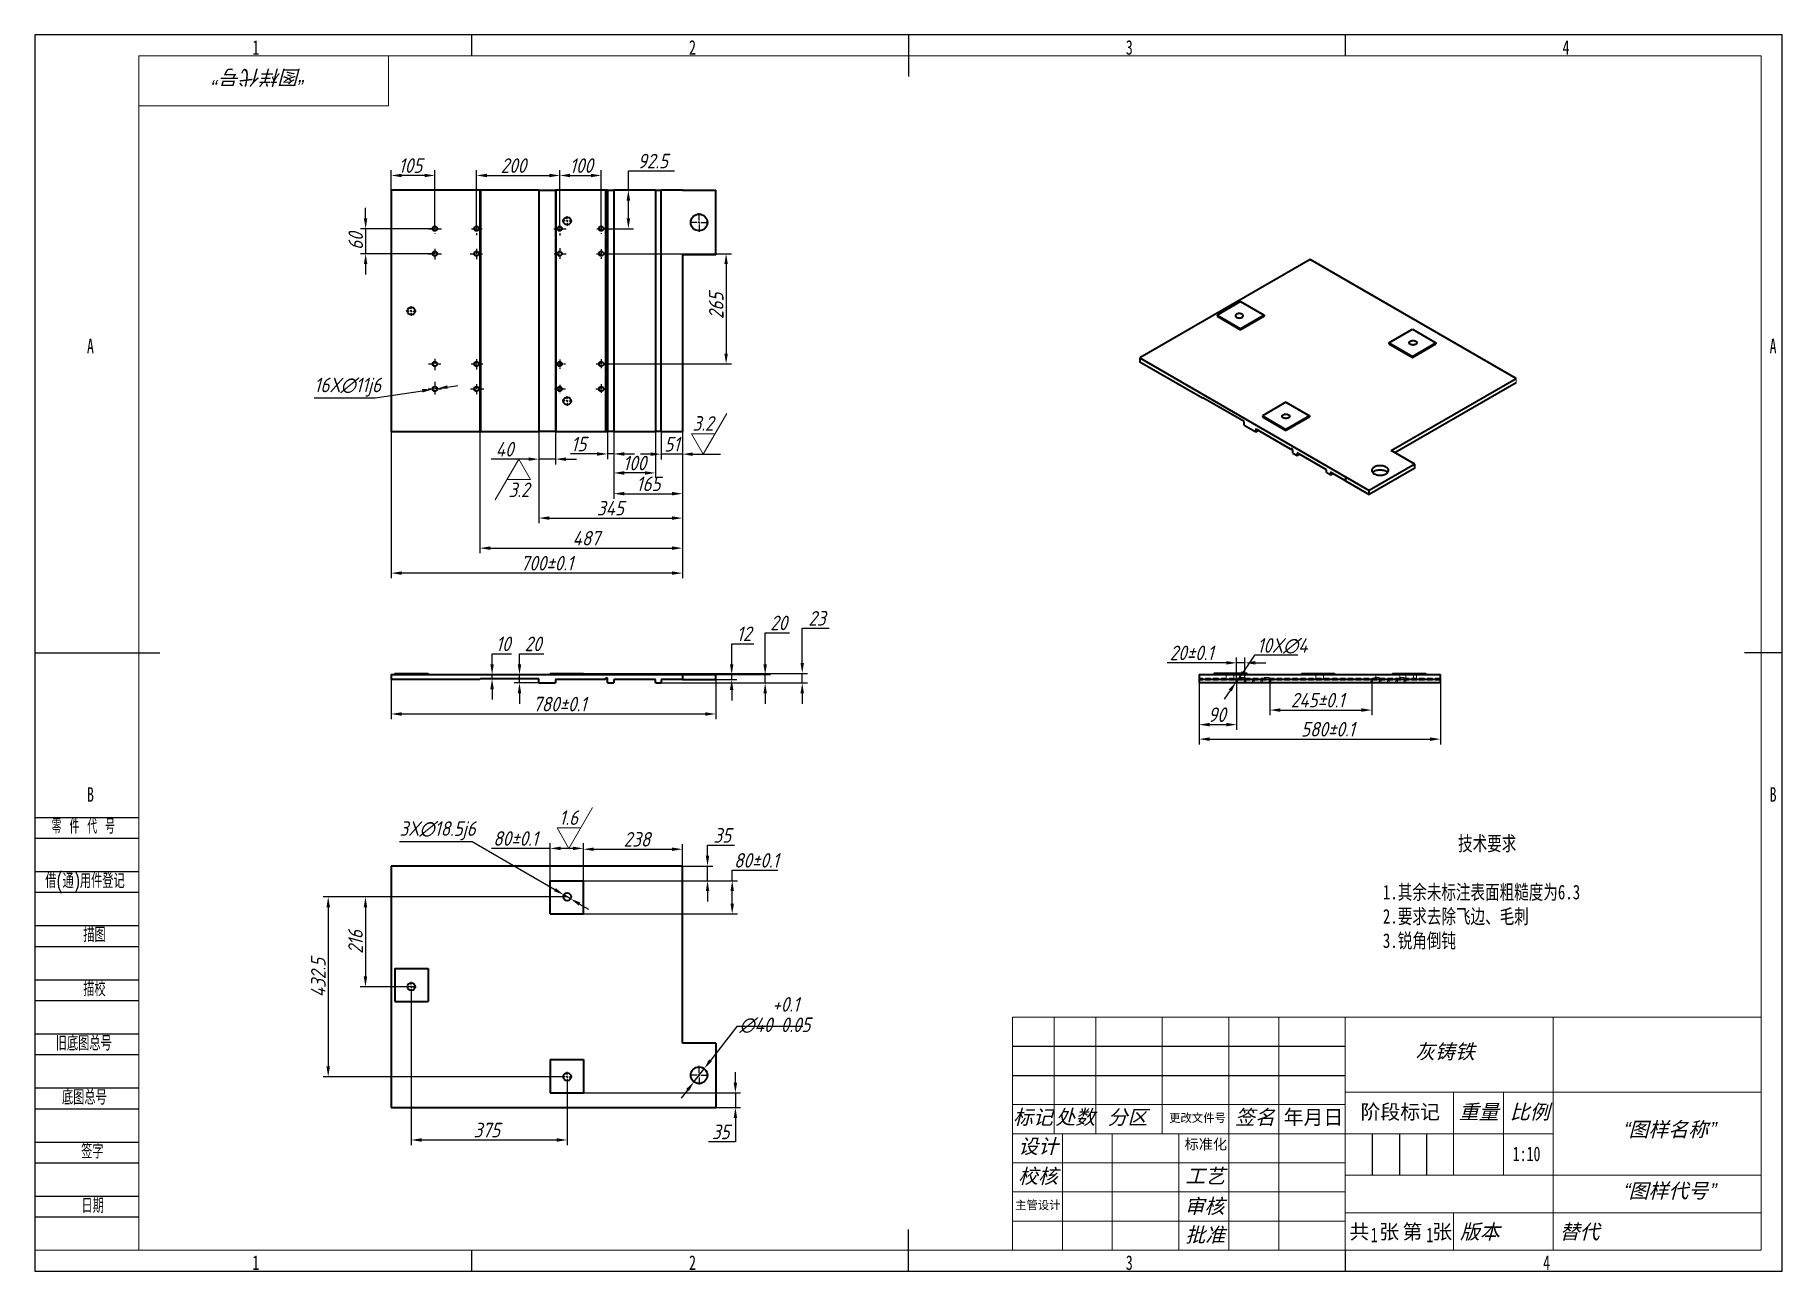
# Model space of a CAD drawing. Header units: millimetres. Extents: x 0 to 420, y 0 to 297.
import ezdxf
from ezdxf.enums import TextEntityAlignment as Align

# ---------------------------------------------------------------- set-up
doc = ezdxf.new("R2010")
doc.units = ezdxf.units.MM
doc.header["$PDSIZE"] = -1
doc.linetypes.add('CENTERX2', pattern=[20.32, 12.7, -2.54, 2.54, -2.54])
doc.linetypes.add('HIDDEN', pattern=[1.905, 1.27, -0.635])
for name, color, linetype in [('10', 7, 'Continuous'), ('5', 7, 'Continuous'), ('9', 7, 'Continuous'), ('SLD-0', 7, 'Continuous')]:
    doc.layers.add(name, color=color, linetype=linetype)
for name, color, linetype, lineweight in [('中心线层', 1, 'CENTERX2', 15), ('文字层', 3, 'Continuous', 15), ('标注层', 4, 'Continuous', 15), ('轮廓实线层', 7, 'Continuous', 40)]:
    doc.layers.add(name, color=color, linetype=linetype, lineweight=lineweight)
doc.styles.add('Annotative', font='ARIAL.TTF')
doc.styles.add('SLDTEXTSTYLE0', font='TXT', dxfattribs={"width": 0.7})
doc.styles.add('SLDTEXTSTYLE1', font='TXT', dxfattribs={"width": 0.7, "bigfont": 'bigfont'})
doc.styles.add('SLDTEXTSTYLE3', font='TXT', dxfattribs={"width": 0.614286, "bigfont": 'bigfont'})
doc.styles.get("Standard").update_dxf_attribs({"font": 'gbeitc.shx', "height": 3.5})
doc.styles.add('中文', font='hyswlongfangsong.ttf', dxfattribs={"height": 3.5})
doc.dimstyles.new('ISO-25', dxfattribs={"dimtxt": 3.5, "dimasz": 2.5, "dimexe": 1.25, "dimexo": 0, "dimtad": 1, "dimtoh": 1, "dimdec": 1, "dimlfac": 10, "dimdsep": 46, "dimtxsty": 'Standard', "dimcen": 2.5, "dimadec": 0, "dimazin": 0, "dimtfac": 1, "dimtdec": 1, "dimtmove": 0, "dimatfit": 3, "dimfxl": 1, "dimarcsym": 0})
doc.dimstyles.new('上下偏差ISO-25', dxfattribs={"dimtxt": 3.5, "dimasz": 2.5, "dimexe": 1.25, "dimexo": 0, "dimtad": 1, "dimtoh": 1, "dimdec": 1, "dimlfac": 10, "dimdsep": 46, "dimtxsty": 'Standard', "dimcen": 2.5, "dimadec": 0, "dimazin": 0, "dimtol": 1, "dimtp": 0.1, "dimtm": 0.05, "dimtfac": 1, "dimtmove": 0, "dimatfit": 3, "dimfxl": 1, "dimarcsym": 0})
doc.dimstyles.new('对称偏差ISO-25', dxfattribs={"dimtxt": 3.5, "dimasz": 2.5, "dimexe": 1.25, "dimexo": 0, "dimtad": 1, "dimtoh": 1, "dimdec": 1, "dimlfac": 10, "dimdsep": 46, "dimtxsty": 'Standard', "dimcen": 2.5, "dimadec": 0, "dimazin": 0, "dimtol": 1, "dimtp": 0.1, "dimtm": 0.1, "dimtfac": 1, "dimtdec": 1, "dimtmove": 0, "dimatfit": 3, "dimfxl": 1, "dimarcsym": 0})

msp = doc.modelspace()

# ---------------------------------------------------------------- texts
at = {"layer": '10', "color": 7, "char_height": 3.5}
for s, insert, attachment_point, style in [('1', (53.118, 295.762), 2, 'SLDTEXTSTYLE0'), ('2', (158.075, 295.762), 2, 'SLDTEXTSTYLE0'), ('3', (263.074, 295.762), 2, 'SLDTEXTSTYLE0'), ('4', (368.063, 295.762), 2, 'SLDTEXTSTYLE0'), ('A', (13.337, 224.012), 2, 'SLDTEXTSTYLE0'), ('A', (417.837, 224.012), 2, 'SLDTEXTSTYLE0'), ('B', (13.343, 116.262), 2, 'SLDTEXTSTYLE0'), ('B', (417.843, 116.262), 2, 'SLDTEXTSTYLE0'), ('零 件 代 号', (4.023, 108.595), 1, 'SLDTEXTSTYLE3'), ('借(通)用件登记', (2.474, 95.499), 1, 'SLDTEXTSTYLE1'), ('描图', (14.33, 82.553), 2, 'SLDTEXTSTYLE1'), ('描校', (14.298, 69.517), 2, 'SLDTEXTSTYLE1'), ('旧底图总号', (5, 56.488), 1, 'SLDTEXTSTYLE1'), ('底图总号', (6.5, 43.486), 1, 'SLDTEXTSTYLE1'), ('签字', (13.804, 30.537), 2, 'SLDTEXTSTYLE1'), ('日期', (13.881, 17.437), 2, 'SLDTEXTSTYLE1'), ('1', (53.118, 3.762), 2, 'SLDTEXTSTYLE0'), ('2', (158.075, 3.762), 2, 'SLDTEXTSTYLE0'), ('3', (263.074, 3.762), 2, 'SLDTEXTSTYLE0'), ('4', (363.399, 3.773), 2, 'SLDTEXTSTYLE0')]:
    msp.add_mtext(s, dxfattribs=dict(at, insert=insert, attachment_point=attachment_point, style=style))
at = {"layer": '10', "char_height": 3.5, "attachment_point": 2}
for s, insert in [('灰铸铁', (338.971, 54.481)), ('“图样名称”', (392.688, 35.791)), ('“图样代号”', (392.69, 21.05))]:
    msp.add_mtext(s, dxfattribs=dict(at, insert=insert))
at = {"layer": '10', "color": 7, "attachment_point": 2}
for s, insert, char_height in [('标记', (239.926, 38.717), 3.5), ('处数', (250.089, 38.717), 3.5), ('分区', (262.667, 38.717), 3.5), ('{\\fSimSun|b0|i0|c134|p2;更改文件号}', (279.477, 37.8), 2), ('签名', (293.294, 38.717), 3.5), ('{\\fSimSun|b0|i0|c134|p2;年月日}', (307.345, 38.717), 3.5), ('{\\fSimSun|b0|i0|c134|p2;阶段标记}', (328.221, 39.994), 3.5), ('重量', (347.07, 39.994), 3.5), ('比例', (359.359, 39.994), 3.5), ('设计', (241.188, 31.734), 3.5), ('{\\fSimSun|b0|i0|c134|p2;标准化}', (281.476, 31.734), 2.5), ('校核', (241.153, 24.556), 3.5), ('工艺', (281.336, 24.599), 3.5), ('{\\fSimSun|b0|i0|c134|p2;主管设计}', (241.093, 16.853), 2), ('审核', (281.163, 17.33), 3.5), ('批准', (281.336, 10.441), 3.5), ('{\\fSimSun|b0|i0|c134|p2;共 张}', (321.978, 11.201), 3.5), ('{\\fSimSun|b0|i0|c134|p2;第 张}', (334.726, 11.201), 3.5), ('版本', (347.358, 11.201), 3.5)]:
    msp.add_mtext(s, dxfattribs=dict(at, insert=insert, char_height=char_height))
at = {"layer": '10', "char_height": 3.5, "style": 'SLDTEXTSTYLE0'}
for s, insert, attachment_point in [('1:10', (358.584, 29.905), 2), ('1', (321.142, 10.43), 1), ('1', (334.479, 10.43), 1)]:
    msp.add_mtext(s, dxfattribs=dict(at, insert=insert, attachment_point=attachment_point))
at = {"layer": 'SLD-0', "insert": (54.424, 285.023), "char_height": 3.5, "attachment_point": 2, "rotation": 180}
msp.add_mtext('“图样代号”', dxfattribs=at)
at = {"layer": 'SLD-0', "insert": (366.561, 11.201), "char_height": 3.5, "attachment_point": 1}
msp.add_mtext('替代', dxfattribs=at)
at = {"layer": '文字层', "insert": (324.037, 104.473), "char_height": 3.5, "attachment_point": 1, "style": '中文'}
msp.add_mtext_dynamic_manual_height_columns('\\pi18.08;技术要求\\P\\pi24.913;\\P\\pi0;1.其余未标注表面粗糙度为6.3\\P\\pt115.5;2.要求去除飞边、毛刺\\P3.锐角倒钝', width=49.82615, gutter_width=17.5, heights=[0], dxfattribs=at)

# ---------------------------------------------------------------- blocks, each defined once
blk = doc.blocks.new('_D')
at = {"layer": 'Defpoints', "color": 0, "lineweight": -3, "transparency": 16777216}
for p in [(85.65, 142.11), (163.65, 142.11), (163.65, 133.85)]:
    blk.add_point(p, dxfattribs=at)
at = {"layer": '标注层', "color": 0, "lineweight": -2, "transparency": 16777216}
for p, q in [((85.65, 142.11), (85.65, 132.6)), ((163.65, 142.11), (163.65, 132.6)), ((88.15, 133.85), (161.15, 133.85))]:
    blk.add_line(p, q, dxfattribs=at)
at = {"layer": '标注层', "color": 0, "lineweight": -3, "transparency": 16777216}
for points in [[(88.15, 134.26), (88.15, 133.43), (85.65, 133.85)], [(161.15, 134.26), (161.15, 133.43), (163.65, 133.85)]]:
    blk.add_solid(points, dxfattribs=at)
at = {"layer": '标注层', "color": 0, "transparency": 16777216, "insert": (126.14, 137.97), "char_height": 3.5, "attachment_point": 2}
blk.add_mtext('780±0.1', dxfattribs=at)
blk = doc.blocks.new('_D_1')
at = {"layer": 'Defpoints', "color": 0, "lineweight": 35, "transparency": 16777216}
for p in [(163.65, 143.31), (167.49, 143.31), (163.65, 142.11)]:
    blk.add_point(p, dxfattribs=at)
at = {"layer": '标注层', "color": 0, "lineweight": -2, "transparency": 16777216}
for p, q in [((167.49, 145.81), (167.49, 150.74)), ((167.49, 150.74), (172.78, 150.74)), ((163.65, 143.31), (168.74, 143.31)), ((167.49, 142.11), (167.49, 143.31)), ((163.65, 142.11), (168.74, 142.11)), ((167.49, 139.61), (167.49, 137.11))]:
    blk.add_line(p, q, dxfattribs=at)
at = {"layer": '标注层', "color": 0, "lineweight": 35, "transparency": 16777216}
for points in [[(167.08, 145.81), (167.91, 145.81), (167.49, 143.31)], [(167.08, 139.61), (167.91, 139.61), (167.49, 142.11)]]:
    blk.add_solid(points, dxfattribs=at)
at = {"layer": '标注层', "color": 0, "transparency": 16777216, "insert": (170.45, 154.87), "char_height": 3.5, "attachment_point": 2}
blk.add_mtext('12', dxfattribs=at)
blk = doc.blocks.new('_D_2')
at = {"layer": 'Defpoints', "color": 0, "lineweight": 35, "transparency": 16777216}
for p in [(163.65, 143.31), (175.54, 143.31), (150.55, 141.31)]:
    blk.add_point(p, dxfattribs=at)
at = {"layer": '标注层', "color": 0, "lineweight": -2, "transparency": 16777216}
for p, q in [((175.54, 145.81), (175.54, 153.34)), ((175.54, 153.34), (181.42, 153.34)), ((163.65, 143.31), (176.79, 143.31)), ((175.54, 141.31), (175.54, 143.31)), ((150.55, 141.31), (176.79, 141.31)), ((175.54, 138.81), (175.54, 136.31))]:
    blk.add_line(p, q, dxfattribs=at)
at = {"layer": '标注层', "color": 0, "lineweight": 35, "transparency": 16777216}
for points in [[(175.13, 145.81), (175.96, 145.81), (175.54, 143.31)], [(175.13, 138.81), (175.96, 138.81), (175.54, 141.31)]]:
    blk.add_solid(points, dxfattribs=at)
at = {"layer": '标注层', "color": 0, "transparency": 16777216, "insert": (178.79, 157.47), "char_height": 3.5, "attachment_point": 2}
blk.add_mtext('20', dxfattribs=at)
blk = doc.blocks.new('_D_3')
at = {"layer": 'Defpoints', "color": 0, "lineweight": 35, "transparency": 16777216}
for p in [(85.65, 143.31), (116.49, 141.31), (121.15, 141.31)]:
    blk.add_point(p, dxfattribs=at)
at = {"layer": '标注层', "color": 0, "lineweight": -2, "transparency": 16777216}
for p, q in [((116.49, 145.81), (116.49, 148.31)), ((116.49, 148.31), (122.36, 148.31)), ((85.65, 143.31), (117.74, 143.31)), ((116.49, 141.31), (116.49, 143.31)), ((121.15, 141.31), (115.24, 141.31)), ((116.49, 138.81), (116.49, 136.31))]:
    blk.add_line(p, q, dxfattribs=at)
at = {"layer": '标注层', "color": 0, "lineweight": 35, "transparency": 16777216}
for points in [[(116.07, 145.81), (116.9, 145.81), (116.49, 143.31)], [(116.07, 138.81), (116.9, 138.81), (116.49, 141.31)]]:
    blk.add_solid(points, dxfattribs=at)
at = {"layer": '标注层', "color": 0, "transparency": 16777216, "insert": (119.74, 152.44), "char_height": 3.5, "attachment_point": 2}
blk.add_mtext('20', dxfattribs=at)
blk = doc.blocks.new('_D_4')
at = {"layer": 'Defpoints', "color": 0, "lineweight": 35, "transparency": 16777216}
for p in [(85.65, 143.31), (109.9, 143.31), (107.15, 142.31)]:
    blk.add_point(p, dxfattribs=at)
at = {"layer": '标注层', "color": 0, "lineweight": -2, "transparency": 16777216}
for p, q in [((109.9, 145.81), (109.9, 148.31)), ((109.9, 148.31), (114.6, 148.31)), ((85.65, 143.31), (111.15, 143.31)), ((109.9, 142.31), (109.9, 143.31)), ((107.15, 142.31), (111.15, 142.31)), ((109.9, 139.81), (109.9, 137.31))]:
    blk.add_line(p, q, dxfattribs=at)
at = {"layer": '标注层', "color": 0, "lineweight": 35, "transparency": 16777216}
for points in [[(109.48, 145.81), (110.31, 145.81), (109.9, 143.31)], [(109.48, 139.81), (110.31, 139.81), (109.9, 142.31)]]:
    blk.add_solid(points, dxfattribs=at)
at = {"layer": '标注层', "color": 0, "transparency": 16777216, "insert": (112.56, 152.44), "char_height": 3.5, "attachment_point": 2}
blk.add_mtext('10', dxfattribs=at)
blk = doc.blocks.new('_D_5')
at = {"layer": 'Defpoints', "color": 0, "lineweight": 35, "transparency": 16777216}
for p in [(131.85, 143.61), (150.55, 141.31), (184.45, 141.31)]:
    blk.add_point(p, dxfattribs=at)
at = {"layer": '标注层', "color": 0, "lineweight": -2, "transparency": 16777216}
for p, q in [((184.45, 146.11), (184.45, 154.46)), ((184.45, 154.46), (190.91, 154.46)), ((131.85, 143.61), (185.7, 143.61)), ((184.45, 141.31), (184.45, 143.61)), ((150.55, 141.31), (185.7, 141.31)), ((184.45, 138.81), (184.45, 136.31))]:
    blk.add_line(p, q, dxfattribs=at)
at = {"layer": '标注层', "color": 0, "lineweight": 35, "transparency": 16777216}
for points in [[(184.03, 146.11), (184.87, 146.11), (184.45, 143.61)], [(184.03, 138.81), (184.87, 138.81), (184.45, 141.31)]]:
    blk.add_solid(points, dxfattribs=at)
at = {"layer": '标注层', "color": 0, "transparency": 16777216, "insert": (187.99, 158.58), "char_height": 3.5, "attachment_point": 2}
blk.add_mtext('23', dxfattribs=at)
blk = doc.blocks.new('_D_7')
at = {"layer": 'Defpoints', "color": 0, "lineweight": 35, "transparency": 16777216}
for p in [(136.15, 263.24), (126.15, 251.25), (136.15, 251.25)]:
    blk.add_point(p, dxfattribs=at)
at = {"layer": '标注层', "color": 0, "lineweight": -2, "transparency": 16777216}
for p, q in [((126.15, 251.25), (126.15, 264.49)), ((128.65, 263.24), (133.65, 263.24)), ((136.15, 251.25), (136.15, 264.49))]:
    blk.add_line(p, q, dxfattribs=at)
at = {"layer": '标注层', "color": 0, "lineweight": 35, "transparency": 16777216}
for points in [[(128.65, 263.65), (128.65, 262.82), (126.15, 263.24)], [(133.65, 263.65), (133.65, 262.82), (136.15, 263.24)]]:
    blk.add_solid(points, dxfattribs=at)
at = {"layer": '标注层', "color": 0, "transparency": 16777216, "insert": (131.34, 267.36), "char_height": 3.5, "attachment_point": 2}
blk.add_mtext('100', dxfattribs=at)
blk = doc.blocks.new('_D_8')
at = {"layer": 'Defpoints', "color": 0, "lineweight": 35, "transparency": 16777216}
for p in [(96.15, 250.45), (79.5, 244.45), (96.15, 244.45)]:
    blk.add_point(p, dxfattribs=at)
at = {"layer": '标注层', "color": 0, "lineweight": -2, "transparency": 16777216}
for p, q in [((79.5, 252.95), (79.5, 255.45)), ((96.15, 250.45), (78.25, 250.45)), ((79.5, 250.45), (79.5, 244.45)), ((96.15, 244.45), (78.25, 244.45)), ((79.5, 241.95), (79.5, 239.45))]:
    blk.add_line(p, q, dxfattribs=at)
at = {"layer": '标注层', "color": 0, "lineweight": 35, "transparency": 16777216}
for points in [[(79.08, 252.95), (79.91, 252.95), (79.5, 250.45)], [(79.08, 241.95), (79.91, 241.95), (79.5, 244.45)]]:
    blk.add_solid(points, dxfattribs=at)
at = {"layer": '标注层', "color": 0, "transparency": 16777216, "insert": (75.37, 247.45), "char_height": 3.5, "attachment_point": 2, "rotation": 90}
blk.add_mtext('60', dxfattribs=at)
blk = doc.blocks.new('_D_9')
at = {"layer": 'Defpoints', "color": 0, "lineweight": 35, "transparency": 16777216}
for p in [(126.15, 263.24), (106.15, 251.25), (126.15, 251.25)]:
    blk.add_point(p, dxfattribs=at)
at = {"layer": '标注层', "color": 0, "lineweight": -2, "transparency": 16777216}
for p, q in [((106.15, 251.25), (106.15, 264.49)), ((108.65, 263.24), (123.65, 263.24)), ((126.15, 251.25), (126.15, 264.49))]:
    blk.add_line(p, q, dxfattribs=at)
at = {"layer": '标注层', "color": 0, "lineweight": 35, "transparency": 16777216}
for points in [[(108.65, 263.65), (108.65, 262.82), (106.15, 263.24)], [(123.65, 263.65), (123.65, 262.82), (126.15, 263.24)]]:
    blk.add_solid(points, dxfattribs=at)
at = {"layer": '标注层', "color": 0, "transparency": 16777216, "insert": (115.03, 267.36), "char_height": 3.5, "attachment_point": 2}
blk.add_mtext('200', dxfattribs=at)
blk = doc.blocks.new('_D_10')
at = {"layer": 'Defpoints', "color": 0, "lineweight": 35, "transparency": 16777216}
for p in [(136.95, 244.45), (136.95, 217.95), (166.16, 217.95)]:
    blk.add_point(p, dxfattribs=at)
at = {"layer": '标注层', "color": 0, "lineweight": -2, "transparency": 16777216}
for p, q in [((136.95, 244.45), (167.41, 244.45)), ((166.16, 241.95), (166.16, 220.45)), ((136.95, 217.95), (167.41, 217.95))]:
    blk.add_line(p, q, dxfattribs=at)
at = {"layer": '标注层', "color": 0, "lineweight": 35, "transparency": 16777216}
for points in [[(165.74, 241.95), (166.57, 241.95), (166.16, 244.45)], [(165.74, 220.45), (166.57, 220.45), (166.16, 217.95)]]:
    blk.add_solid(points, dxfattribs=at)
at = {"layer": '标注层', "color": 0, "transparency": 16777216, "insert": (162.03, 231.91), "char_height": 3.5, "attachment_point": 2, "rotation": 90}
blk.add_mtext('265', dxfattribs=at)
blk = doc.blocks.new('_D_11')
at = {"layer": 'Defpoints', "color": 0, "lineweight": -3, "transparency": 16777216}
for p in [(95.6, 211.87), (96.69, 212.03)]:
    blk.add_point(p, dxfattribs=at)
at = {"layer": '标注层', "color": 0, "lineweight": -2, "transparency": 16777216}
for p, q in [((81.82, 209.79), (93.13, 211.49)), ((96.69, 212.03), (95.6, 211.87)), ((99.16, 212.4), (101.63, 212.77)), ((67.12, 209.79), (81.82, 209.79))]:
    blk.add_line(p, q, dxfattribs=at)
at = {"layer": '标注层', "color": 0, "lineweight": -3, "transparency": 16777216}
for points in [[(93.07, 211.91), (93.19, 211.08), (95.6, 211.87)], [(99.1, 212.81), (99.22, 211.99), (96.69, 212.03)]]:
    blk.add_solid(points, dxfattribs=at)
at = {"layer": '标注层', "color": 0, "transparency": 16777216, "insert": (67.12, 214.65), "char_height": 3.5, "attachment_point": 1}
blk.add_mtext('16X∅11j6', dxfattribs=at)
blk = doc.blocks.new('_D_12')
at = {"layer": 'Defpoints', "color": 0, "lineweight": 35, "transparency": 16777216}
for p in [(146.5, 259.7), (136.95, 250.45), (142.66, 250.45)]:
    blk.add_point(p, dxfattribs=at)
at = {"layer": '标注层', "color": 0, "lineweight": -2, "transparency": 16777216}
for p, q in [((142.66, 259.7), (142.66, 264.32)), ((142.66, 264.32), (153.78, 264.32)), ((146.5, 259.7), (141.41, 259.7)), ((142.66, 252.95), (142.66, 257.2)), ((136.95, 250.45), (143.91, 250.45))]:
    blk.add_line(p, q, dxfattribs=at)
at = {"layer": '标注层', "color": 0, "lineweight": 35, "transparency": 16777216}
for points in [[(142.24, 257.2), (143.08, 257.2), (142.66, 259.7)], [(142.24, 252.95), (143.08, 252.95), (142.66, 250.45)]]:
    blk.add_solid(points, dxfattribs=at)
at = {"layer": '标注层', "color": 0, "transparency": 16777216, "insert": (148.53, 268.45), "char_height": 3.5, "attachment_point": 2}
blk.add_mtext('92.5', dxfattribs=at)
blk = doc.blocks.new('_D_13')
at = {"layer": 'Defpoints', "color": 0, "lineweight": 35, "transparency": 16777216}
for p in [(85.65, 263.24), (85.65, 259.7), (96.15, 251.25)]:
    blk.add_point(p, dxfattribs=at)
at = {"layer": '标注层', "color": 0, "lineweight": -2, "transparency": 16777216}
for p, q in [((85.65, 259.7), (85.65, 264.49)), ((93.65, 263.24), (88.15, 263.24)), ((96.15, 251.25), (96.15, 264.49))]:
    blk.add_line(p, q, dxfattribs=at)
at = {"layer": '标注层', "color": 0, "lineweight": 35, "transparency": 16777216}
for points in [[(88.15, 263.65), (88.15, 262.82), (85.65, 263.24)], [(93.65, 263.65), (93.65, 262.82), (96.15, 263.24)]]:
    blk.add_solid(points, dxfattribs=at)
at = {"layer": '标注层', "color": 0, "transparency": 16777216, "insert": (90.25, 267.36), "char_height": 3.5, "attachment_point": 2}
blk.add_mtext('105', dxfattribs=at)
blk = doc.blocks.new('_D_14')
at = {"layer": 'Defpoints', "color": 0, "lineweight": 35, "transparency": 16777216}
for p in [(85.65, 201.7), (155.65, 201.7), (85.65, 167.7)]:
    blk.add_point(p, dxfattribs=at)
at = {"layer": '标注层', "color": 0, "lineweight": -2, "transparency": 16777216}
for p, q in [((85.65, 201.7), (85.65, 166.45)), ((155.65, 201.7), (155.65, 166.45)), ((153.15, 167.7), (88.15, 167.7))]:
    blk.add_line(p, q, dxfattribs=at)
at = {"layer": '标注层', "color": 0, "lineweight": 35, "transparency": 16777216}
for points in [[(88.15, 168.11), (88.15, 167.28), (85.65, 167.7)], [(153.15, 168.11), (153.15, 167.28), (155.65, 167.7)]]:
    blk.add_solid(points, dxfattribs=at)
at = {"layer": '标注层', "color": 0, "transparency": 16777216, "insert": (123.05, 171.82), "char_height": 3.5, "attachment_point": 2}
blk.add_mtext('700±0.1', dxfattribs=at)
blk = doc.blocks.new('_D_15')
at = {"layer": 'Defpoints', "color": 0, "lineweight": 35, "transparency": 16777216}
for p in [(106.95, 201.7), (155.65, 201.7), (155.65, 173.7)]:
    blk.add_point(p, dxfattribs=at)
at = {"layer": '标注层', "color": 0, "lineweight": -2, "transparency": 16777216}
for p, q in [((106.95, 201.7), (106.95, 172.45)), ((155.65, 201.7), (155.65, 172.45)), ((109.45, 173.7), (153.15, 173.7))]:
    blk.add_line(p, q, dxfattribs=at)
at = {"layer": '标注层', "color": 0, "lineweight": 35, "transparency": 16777216}
for points in [[(109.45, 174.11), (109.45, 173.28), (106.95, 173.7)], [(153.15, 174.11), (153.15, 173.28), (155.65, 173.7)]]:
    blk.add_solid(points, dxfattribs=at)
at = {"layer": '标注层', "color": 0, "transparency": 16777216, "insert": (132.53, 177.82), "char_height": 3.5, "attachment_point": 2}
blk.add_mtext('487', dxfattribs=at)
blk = doc.blocks.new('_D_17')
at = {"layer": 'Defpoints', "color": 0, "lineweight": 35, "transparency": 16777216}
for p in [(137.65, 201.7), (139.15, 201.7), (139.15, 196.33)]:
    blk.add_point(p, dxfattribs=at)
at = {"layer": '标注层', "color": 0, "lineweight": -2, "transparency": 16777216}
for p, q in [((137.65, 201.7), (137.65, 195.08)), ((139.15, 201.7), (139.15, 195.08)), ((135.15, 196.33), (128.77, 196.33)), ((139.15, 196.33), (137.65, 196.33)), ((141.65, 196.33), (144.15, 196.33))]:
    blk.add_line(p, q, dxfattribs=at)
at = {"layer": '标注层', "color": 0, "lineweight": 35, "transparency": 16777216}
for points in [[(135.15, 196.74), (135.15, 195.91), (137.65, 196.33)], [(141.65, 196.74), (141.65, 195.91), (139.15, 196.33)]]:
    blk.add_solid(points, dxfattribs=at)
at = {"layer": '标注层', "color": 0, "transparency": 16777216, "insert": (130.71, 200.45), "char_height": 3.5, "attachment_point": 2}
blk.add_mtext('15', dxfattribs=at)
blk = doc.blocks.new('_D_18')
at = {"layer": 'Defpoints', "color": 0, "lineweight": 35, "transparency": 16777216}
for p in [(121.15, 201.7), (125.15, 201.7), (125.15, 195.08)]:
    blk.add_point(p, dxfattribs=at)
at = {"layer": '标注层', "color": 0, "lineweight": -2, "transparency": 16777216}
for p, q in [((121.15, 201.7), (121.15, 193.83)), ((125.15, 201.7), (125.15, 193.83)), ((118.65, 195.08), (109.65, 195.08)), ((125.15, 195.08), (121.15, 195.08)), ((127.65, 195.08), (130.15, 195.08))]:
    blk.add_line(p, q, dxfattribs=at)
at = {"layer": '标注层', "color": 0, "lineweight": 35, "transparency": 16777216}
for points in [[(118.65, 195.49), (118.65, 194.66), (121.15, 195.08)], [(127.65, 195.49), (127.65, 194.66), (125.15, 195.08)]]:
    blk.add_solid(points, dxfattribs=at)
at = {"layer": '标注层', "color": 0, "transparency": 16777216, "insert": (112.9, 199.2), "char_height": 3.5, "attachment_point": 2}
blk.add_mtext('40', dxfattribs=at)
blk = doc.blocks.new('_D_19')
at = {"layer": 'Defpoints', "color": 0, "lineweight": -3, "transparency": 16777216}
for p in [(139.15, 201.7), (155.65, 201.7), (155.65, 186.78)]:
    blk.add_point(p, dxfattribs=at)
at = {"layer": '标注层', "color": 0, "lineweight": -2, "transparency": 16777216}
for p, q in [((139.15, 201.7), (139.15, 185.53)), ((155.65, 201.7), (155.65, 185.53)), ((141.65, 186.78), (153.15, 186.78))]:
    blk.add_line(p, q, dxfattribs=at)
at = {"layer": '标注层', "color": 0, "lineweight": -3, "transparency": 16777216}
for points in [[(141.65, 187.2), (141.65, 186.36), (139.15, 186.78)], [(153.15, 187.2), (153.15, 186.36), (155.65, 186.78)]]:
    blk.add_solid(points, dxfattribs=at)
at = {"layer": '标注层', "color": 0, "transparency": 16777216, "insert": (147.47, 190.9), "char_height": 3.5, "attachment_point": 2}
blk.add_mtext('165', dxfattribs=at)
blk = doc.blocks.new('_D_20')
at = {"layer": 'Defpoints', "color": 0, "lineweight": 35, "transparency": 16777216}
for p in [(121.15, 201.7), (155.65, 201.7), (155.65, 180.92)]:
    blk.add_point(p, dxfattribs=at)
at = {"layer": '标注层', "color": 0, "lineweight": -2, "transparency": 16777216}
for p, q in [((121.15, 201.7), (121.15, 179.67)), ((155.65, 201.7), (155.65, 179.67)), ((123.65, 180.92), (153.15, 180.92))]:
    blk.add_line(p, q, dxfattribs=at)
at = {"layer": '标注层', "color": 0, "lineweight": 35, "transparency": 16777216}
for points in [[(123.65, 181.34), (123.65, 180.5), (121.15, 180.92)], [(153.15, 181.34), (153.15, 180.5), (155.65, 180.92)]]:
    blk.add_solid(points, dxfattribs=at)
at = {"layer": '标注层', "color": 0, "transparency": 16777216, "insert": (138.32, 185.05), "char_height": 3.5, "attachment_point": 2}
blk.add_mtext('345', dxfattribs=at)
blk = doc.blocks.new('SW_CENTERMARKSYMBOL_0')
at = {"layer": '10', "color": 0}
for p, q in [((-0.5, 0), (-2.25, 0)), ((0, 0), (-0.25, 0)), ((0, 0.5), (0, 2.25)), ((0, 0), (0, 0.25)), ((0, 0), (0, -0.25)), ((0, 0), (0.25, 0)), ((0.5, 0), (2.25, 0)), ((0, -0.5), (0, -2.25))]:
    blk.add_line(p, q, dxfattribs=at)
blk = doc.blocks.new('SW_CENTERMARKSYMBOL_13')
at = {"layer": '10', "color": 0}
for p, q in [((-0.5, 0), (-1.175, 0)), ((0, 0), (-0.25, 0)), ((0, 0.5), (0, 1.175)), ((0, 0), (0, 0.25)), ((0, 0), (0, -0.25)), ((0, 0), (0.25, 0)), ((0.5, 0), (1.175, 0)), ((0, -0.5), (0, -1.175))]:
    blk.add_line(p, q, dxfattribs=at)
blk = doc.blocks.new('SW_CENTERMARKSYMBOL_14')
at = {"layer": '10', "color": 0}
for p, q in [((-0.5, 0), (-1.175, 0)), ((0, 0), (-0.25, 0)), ((0, 0.5), (0, 1.175)), ((0, 0), (0, 0.25)), ((0, 0), (0, -0.25)), ((0, 0), (0.25, 0)), ((0.5, 0), (1.175, 0)), ((0, -0.5), (0, -1.175))]:
    blk.add_line(p, q, dxfattribs=at)
blk = doc.blocks.new('SW_CENTERMARKSYMBOL_15')
at = {"layer": '10', "color": 0}
for p, q in [((-0.5, 0), (-1.175, 0)), ((0, 0), (-0.25, 0)), ((0, 0.5), (0, 1.175)), ((0, 0), (0, 0.25)), ((0, 0), (0, -0.25)), ((0, 0), (0.25, 0)), ((0.5, 0), (1.175, 0)), ((0, -0.5), (0, -1.175))]:
    blk.add_line(p, q, dxfattribs=at)
blk = doc.blocks.new('_D_21')
at = {"layer": 'Defpoints', "color": 0, "lineweight": -3, "transparency": 16777216}
for p in [(127.15, 90.38), (128.75, 89.45)]:
    blk.add_point(p, dxfattribs=at)
at = {"layer": '标注层', "color": 0, "lineweight": -2, "transparency": 16777216}
for p, q in [((87.62, 103.2), (105.09, 103.2)), ((105.09, 103.2), (124.99, 91.64)), ((128.75, 89.45), (127.15, 90.38)), ((130.92, 88.19), (133.08, 86.94))]:
    blk.add_line(p, q, dxfattribs=at)
at = {"layer": '标注层', "color": 0, "lineweight": -3, "transparency": 16777216}
for points in [[(125.2, 92), (124.78, 91.28), (127.15, 90.38)], [(131.12, 88.55), (130.71, 87.83), (128.75, 89.45)]]:
    blk.add_solid(points, dxfattribs=at)
at = {"layer": '标注层', "color": 0, "transparency": 16777216, "insert": (87.62, 108.06), "char_height": 3.5, "attachment_point": 1}
blk.add_mtext('3X∅18.5j6', dxfattribs=at)
blk = doc.blocks.new('_D_22')
at = {"layer": 'Defpoints', "color": 0, "lineweight": -3, "transparency": 16777216}
for p in [(160.87, 48.62), (158.42, 45.46)]:
    blk.add_point(p, dxfattribs=at)
at = {"layer": '标注层', "color": 0, "lineweight": -2, "transparency": 16777216}
for p, q in [((168.72, 58.78), (162.4, 50.6)), ((184.59, 58.78), (168.72, 58.78)), ((158.42, 45.46), (160.87, 48.62)), ((156.89, 43.48), (155.36, 41.5))]:
    blk.add_line(p, q, dxfattribs=at)
at = {"layer": '标注层', "color": 0, "lineweight": -3, "transparency": 16777216}
for points in [[(162.07, 50.86), (162.73, 50.35), (160.87, 48.62)], [(156.56, 43.74), (157.22, 43.23), (158.42, 45.46)]]:
    blk.add_solid(points, dxfattribs=at)
at = {"layer": '标注层', "color": 0, "transparency": 16777216, "insert": (169.35, 65.82), "char_height": 3.5, "attachment_point": 1}
blk.add_mtext('∅40\\S+0.1^ -0.05;', dxfattribs=at)
blk = doc.blocks.new('_D_23')
at = {"layer": 'Defpoints', "color": 0, "lineweight": -3, "transparency": 16777216}
for p in [(131.85, 101.55), (123.85, 85.79), (131.85, 85.79)]:
    blk.add_point(p, dxfattribs=at)
at = {"layer": '标注层', "color": 0, "lineweight": -2, "transparency": 16777216}
for p, q in [((123.85, 101.55), (109.74, 101.55)), ((123.85, 85.79), (123.85, 102.8)), ((129.35, 101.55), (126.35, 101.55)), ((131.85, 85.79), (131.85, 102.8))]:
    blk.add_line(p, q, dxfattribs=at)
at = {"layer": '标注层', "color": 0, "lineweight": -3, "transparency": 16777216}
for points in [[(126.35, 101.97), (126.35, 101.14), (123.85, 101.55)], [(129.35, 101.97), (129.35, 101.14), (131.85, 101.55)]]:
    blk.add_solid(points, dxfattribs=at)
at = {"layer": '标注层', "color": 0, "transparency": 16777216, "insert": (115.54, 105.68), "char_height": 3.5, "attachment_point": 2}
blk.add_mtext('80±0.1', dxfattribs=at)
blk = doc.blocks.new('_D_24')
at = {"layer": 'Defpoints', "color": 0, "lineweight": -3, "transparency": 16777216}
for p in [(131.85, 93.79), (167.62, 93.79), (131.85, 85.79)]:
    blk.add_point(p, dxfattribs=at)
at = {"layer": '标注层', "color": 0, "lineweight": -2, "transparency": 16777216}
for p, q in [((131.85, 93.79), (168.87, 93.79)), ((167.62, 93.79), (167.62, 96.29)), ((167.62, 96.29), (178.6, 96.29)), ((167.62, 88.29), (167.62, 91.29)), ((131.85, 85.79), (168.87, 85.79))]:
    blk.add_line(p, q, dxfattribs=at)
at = {"layer": '标注层', "color": 0, "lineweight": -3, "transparency": 16777216}
for points in [[(167.2, 91.29), (168.04, 91.29), (167.62, 93.79)], [(167.2, 88.29), (168.04, 88.29), (167.62, 85.79)]]:
    blk.add_solid(points, dxfattribs=at)
at = {"layer": '标注层', "color": 0, "transparency": 16777216, "insert": (173.42, 100.42), "char_height": 3.5, "attachment_point": 2}
blk.add_mtext('80±0.1', dxfattribs=at)
blk = doc.blocks.new('_D_25')
at = {"layer": 'Defpoints', "color": 0, "lineweight": 35, "transparency": 16777216}
for p in [(90.45, 67.14), (127.95, 45.49), (127.95, 31.49)]:
    blk.add_point(p, dxfattribs=at)
at = {"layer": '标注层', "color": 0, "lineweight": -2, "transparency": 16777216}
for p, q in [((90.45, 67.14), (90.45, 30.24)), ((127.95, 45.49), (127.95, 30.24)), ((92.95, 31.49), (125.45, 31.49))]:
    blk.add_line(p, q, dxfattribs=at)
at = {"layer": '标注层', "color": 0, "lineweight": 35, "transparency": 16777216}
for points in [[(92.95, 31.91), (92.95, 31.08), (90.45, 31.49)], [(125.45, 31.91), (125.45, 31.08), (127.95, 31.49)]]:
    blk.add_solid(points, dxfattribs=at)
at = {"layer": '标注层', "color": 0, "transparency": 16777216, "insert": (108.62, 35.62), "char_height": 3.5, "attachment_point": 2}
blk.add_mtext('375', dxfattribs=at)
blk = doc.blocks.new('_D_26')
at = {"layer": 'Defpoints', "color": 0, "lineweight": 35, "transparency": 16777216}
for p in [(127.95, 89.92), (70.5, 46.67), (126.78, 46.67)]:
    blk.add_point(p, dxfattribs=at)
at = {"layer": '标注层', "color": 0, "lineweight": -2, "transparency": 16777216}
for p, q in [((127.95, 89.92), (69.25, 89.92)), ((70.5, 87.42), (70.5, 49.17)), ((126.78, 46.67), (69.25, 46.67))]:
    blk.add_line(p, q, dxfattribs=at)
at = {"layer": '标注层', "color": 0, "lineweight": 35, "transparency": 16777216}
for points in [[(70.08, 87.42), (70.92, 87.42), (70.5, 89.92)], [(70.08, 49.17), (70.92, 49.17), (70.5, 46.67)]]:
    blk.add_solid(points, dxfattribs=at)
at = {"layer": '标注层', "color": 0, "transparency": 16777216, "insert": (66.37, 70.49), "char_height": 3.5, "attachment_point": 2, "rotation": 90}
blk.add_mtext('432.5', dxfattribs=at)
blk = doc.blocks.new('_D_27')
at = {"layer": 'Defpoints', "color": 0, "lineweight": 35, "transparency": 16777216}
for p in [(155.65, 97.29), (161.69, 97.29), (131.85, 93.79)]:
    blk.add_point(p, dxfattribs=at)
at = {"layer": '标注层', "color": 0, "lineweight": -2, "transparency": 16777216}
for p, q in [((161.69, 99.79), (161.69, 102.29)), ((161.69, 102.29), (168.15, 102.29)), ((155.65, 97.29), (162.94, 97.29)), ((161.69, 93.79), (161.69, 97.29)), ((131.85, 93.79), (162.94, 93.79)), ((161.69, 91.29), (161.69, 88.79))]:
    blk.add_line(p, q, dxfattribs=at)
at = {"layer": '标注层', "color": 0, "lineweight": 35, "transparency": 16777216}
for points in [[(161.27, 99.79), (162.1, 99.79), (161.69, 97.29)], [(161.27, 91.29), (162.1, 91.29), (161.69, 93.79)]]:
    blk.add_solid(points, dxfattribs=at)
at = {"layer": '标注层', "color": 0, "transparency": 16777216, "insert": (165.23, 106.42), "char_height": 3.5, "attachment_point": 2}
blk.add_mtext('35', dxfattribs=at)
blk = doc.blocks.new('_D_28')
at = {"layer": 'Defpoints', "color": 0, "lineweight": 35, "transparency": 16777216}
for p in [(131.85, 42.79), (163.65, 39.29), (168.39, 39.29)]:
    blk.add_point(p, dxfattribs=at)
at = {"layer": '标注层', "color": 0, "lineweight": -2, "transparency": 16777216}
for p, q in [((168.39, 45.29), (168.39, 47.79)), ((131.85, 42.79), (169.64, 42.79)), ((168.39, 42.79), (168.39, 39.29)), ((163.65, 39.29), (169.64, 39.29)), ((168.39, 36.79), (168.39, 31.06)), ((168.39, 31.06), (161.93, 31.06))]:
    blk.add_line(p, q, dxfattribs=at)
at = {"layer": '标注层', "color": 0, "lineweight": 35, "transparency": 16777216}
for points in [[(167.97, 45.29), (168.8, 45.29), (168.39, 42.79)], [(167.97, 36.79), (168.8, 36.79), (168.39, 39.29)]]:
    blk.add_solid(points, dxfattribs=at)
at = {"layer": '标注层', "color": 0, "transparency": 16777216, "insert": (164.85, 35.18), "char_height": 3.5, "attachment_point": 2}
blk.add_mtext('35', dxfattribs=at)
blk = doc.blocks.new('_D_29')
at = {"layer": 'Defpoints', "color": 0, "lineweight": 35, "transparency": 16777216}
for p in [(155.65, 101.35), (131.85, 85.79), (155.65, 54.79)]:
    blk.add_point(p, dxfattribs=at)
at = {"layer": '标注层', "color": 0, "lineweight": -2, "transparency": 16777216}
for p, q in [((131.85, 85.79), (131.85, 102.6)), ((134.35, 101.35), (153.15, 101.35)), ((155.65, 54.79), (155.65, 102.6))]:
    blk.add_line(p, q, dxfattribs=at)
at = {"layer": '标注层', "color": 0, "lineweight": 35, "transparency": 16777216}
for points in [[(134.35, 101.77), (134.35, 100.94), (131.85, 101.35)], [(153.15, 101.77), (153.15, 100.94), (155.65, 101.35)]]:
    blk.add_solid(points, dxfattribs=at)
at = {"layer": '标注层', "color": 0, "transparency": 16777216, "insert": (144.71, 105.48), "char_height": 3.5, "attachment_point": 2}
blk.add_mtext('238', dxfattribs=at)
blk = doc.blocks.new('_D_30')
at = {"layer": 'Defpoints', "color": 0, "lineweight": 35, "transparency": 16777216}
for p in [(127.95, 89.92), (79.46, 68.32), (91.63, 68.32)]:
    blk.add_point(p, dxfattribs=at)
at = {"layer": '标注层', "color": 0, "lineweight": -2, "transparency": 16777216}
for p, q in [((127.95, 89.92), (78.21, 89.92)), ((79.46, 87.42), (79.46, 70.82)), ((91.63, 68.32), (78.21, 68.32))]:
    blk.add_line(p, q, dxfattribs=at)
at = {"layer": '标注层', "color": 0, "lineweight": 35, "transparency": 16777216}
for points in [[(79.04, 87.42), (79.87, 87.42), (79.46, 89.92)], [(79.04, 70.82), (79.87, 70.82), (79.46, 68.32)]]:
    blk.add_solid(points, dxfattribs=at)
at = {"layer": '标注层', "color": 0, "transparency": 16777216, "insert": (75.33, 79.05), "char_height": 3.5, "attachment_point": 2, "rotation": 90}
blk.add_mtext('216', dxfattribs=at)
blk = doc.blocks.new('SW_CENTERMARKSYMBOL_16')
at = {"layer": '10', "color": 0}
for p, q in [((-0.5, 0), (-2.25, 0)), ((0, 0), (-0.25, 0)), ((0, 0.5), (0, 2.25)), ((0, 0), (0, 0.25)), ((0, 0), (0, -0.25)), ((0, 0), (0.25, 0)), ((0.5, 0), (2.25, 0)), ((0, -0.5), (0, -2.25))]:
    blk.add_line(p, q, dxfattribs=at)
blk = doc.blocks.new('SW_CENTERMARKSYMBOL_17')
at = {"layer": '10', "color": 0}
for p, q in [((-0.5, 0), (-1.175, 0)), ((0, 0), (-0.25, 0)), ((0, 0.5), (0, 1.175)), ((0, 0), (0, 0.25)), ((0, 0), (0, -0.25)), ((0, 0), (0.25, 0)), ((0.5, 0), (1.175, 0)), ((0, -0.5), (0, -1.175))]:
    blk.add_line(p, q, dxfattribs=at)
blk = doc.blocks.new('SW_CENTERMARKSYMBOL_18')
at = {"layer": '10', "color": 0}
for p, q in [((-0.5, 0), (-1.175, 0)), ((0, 0), (-0.25, 0)), ((0, 0.5), (0, 1.175)), ((0, 0), (0, 0.25)), ((0, 0), (0, -0.25)), ((0, 0), (0.25, 0)), ((0.5, 0), (1.175, 0)), ((0, -0.5), (0, -1.175))]:
    blk.add_line(p, q, dxfattribs=at)
blk = doc.blocks.new('_D_31')
at = {"layer": 'Defpoints', "color": 0, "lineweight": 35, "transparency": 16777216}
for p in [(279.88, 141.31), (337.88, 142.11), (337.88, 127.8)]:
    blk.add_point(p, dxfattribs=at)
at = {"layer": '标注层', "color": 0, "lineweight": -2, "transparency": 16777216}
for p, q in [((279.88, 141.31), (279.88, 126.55)), ((337.88, 142.11), (337.88, 126.55)), ((282.38, 127.8), (335.38, 127.8))]:
    blk.add_line(p, q, dxfattribs=at)
at = {"layer": '标注层', "color": 0, "lineweight": 35, "transparency": 16777216}
for points in [[(282.38, 128.22), (282.38, 127.39), (279.88, 127.8)], [(335.38, 128.22), (335.38, 127.39), (337.88, 127.8)]]:
    blk.add_solid(points, dxfattribs=at)
at = {"layer": '标注层', "color": 0, "transparency": 16777216, "insert": (310.8, 131.93), "char_height": 3.5, "attachment_point": 2}
blk.add_mtext('580±0.1', dxfattribs=at)
blk = doc.blocks.new('_D_32')
at = {"layer": 'Defpoints', "color": 0, "lineweight": 35, "transparency": 16777216}
for p in [(288.76, 141.55), (288.99, 141.88)]:
    blk.add_point(p, dxfattribs=at)
at = {"layer": '标注层', "color": 0, "lineweight": -2, "transparency": 16777216}
for p, q in [((293.19, 147.94), (290.42, 143.93)), ((303.59, 147.94), (293.19, 147.94)), ((287.34, 139.5), (285.91, 137.44)), ((288.76, 141.55), (288.99, 141.88))]:
    blk.add_line(p, q, dxfattribs=at)
at = {"layer": '标注层', "color": 0, "lineweight": 35, "transparency": 16777216}
for points in [[(290.07, 144.17), (290.76, 143.7), (288.99, 141.88)], [(287, 139.73), (287.68, 139.26), (288.76, 141.55)]]:
    blk.add_solid(points, dxfattribs=at)
at = {"layer": '标注层', "color": 0, "transparency": 16777216, "insert": (293.82, 152.06), "char_height": 3.5, "attachment_point": 1}
blk.add_mtext('10X∅4', dxfattribs=at)
blk = doc.blocks.new('_D_33')
at = {"layer": 'Defpoints', "color": 0, "lineweight": 35, "transparency": 16777216}
for p in [(279.88, 141.31), (288.88, 141.71), (288.88, 131.29)]:
    blk.add_point(p, dxfattribs=at)
at = {"layer": '标注层', "color": 0, "lineweight": -2, "transparency": 16777216}
for p, q in [((279.88, 141.31), (279.88, 130.04)), ((288.88, 141.71), (288.88, 130.04)), ((282.38, 131.29), (286.38, 131.29))]:
    blk.add_line(p, q, dxfattribs=at)
at = {"layer": '标注层', "color": 0, "lineweight": 35, "transparency": 16777216}
for points in [[(282.38, 131.71), (282.38, 130.87), (279.88, 131.29)], [(286.38, 131.71), (286.38, 130.87), (288.88, 131.29)]]:
    blk.add_solid(points, dxfattribs=at)
at = {"layer": '标注层', "color": 0, "transparency": 16777216, "insert": (284.14, 135.42), "char_height": 3.5, "attachment_point": 2}
blk.add_mtext('90', dxfattribs=at)
blk = doc.blocks.new('_D_34')
at = {"layer": 'Defpoints', "color": 0, "lineweight": 35, "transparency": 16777216}
for p in [(290.88, 146.14), (288.88, 141.71), (290.88, 141.71)]:
    blk.add_point(p, dxfattribs=at)
at = {"layer": '标注层', "color": 0, "lineweight": -2, "transparency": 16777216}
for p, q in [((288.88, 141.71), (288.88, 147.39)), ((290.88, 141.71), (290.88, 147.39)), ((286.38, 146.14), (272.2, 146.14)), ((290.88, 146.14), (288.88, 146.14)), ((293.38, 146.14), (295.88, 146.14))]:
    blk.add_line(p, q, dxfattribs=at)
at = {"layer": '标注层', "color": 0, "lineweight": 35, "transparency": 16777216}
for points in [[(286.38, 146.56), (286.38, 145.72), (288.88, 146.14)], [(293.38, 146.56), (293.38, 145.72), (290.88, 146.14)]]:
    blk.add_solid(points, dxfattribs=at)
at = {"layer": '标注层', "color": 0, "transparency": 16777216, "insert": (278.04, 150.27), "char_height": 3.5, "attachment_point": 2}
blk.add_mtext('20±0.1', dxfattribs=at)
blk = doc.blocks.new('_D_35')
at = {"layer": 'Defpoints', "color": 0, "lineweight": 35, "transparency": 16777216}
for p in [(296.88, 141.71), (321.38, 141.71), (321.38, 134.79)]:
    blk.add_point(p, dxfattribs=at)
at = {"layer": '标注层', "color": 0, "lineweight": -2, "transparency": 16777216}
for p, q in [((296.88, 141.71), (296.88, 133.54)), ((321.38, 141.71), (321.38, 133.54)), ((299.38, 134.79), (318.88, 134.79))]:
    blk.add_line(p, q, dxfattribs=at)
at = {"layer": '标注层', "color": 0, "lineweight": 35, "transparency": 16777216}
for points in [[(299.38, 135.21), (299.38, 134.37), (296.88, 134.79)], [(318.88, 135.21), (318.88, 134.37), (321.38, 134.79)]]:
    blk.add_solid(points, dxfattribs=at)
at = {"layer": '标注层', "color": 0, "transparency": 16777216, "insert": (308.33, 138.92), "char_height": 3.5, "attachment_point": 2}
blk.add_mtext('245±0.1', dxfattribs=at)
blk = doc.blocks.new('表面粗糙度')
for p, q in [((0, 0), (5.66, 9.8)), ((-2.83, 4.9), (0, 0)), ((-2.83, 4.9), (2.83, 4.9))]:
    blk.add_line(p, q)
at = {"style": 'Annotative'}
blk.add_attdef('3.2', text='', height=3.5, dxfattribs=at).set_placement((-0.05, 7.38), align=Align.MIDDLE_CENTER)
blk = doc.blocks.new('*D58')
at = {"layer": 'Defpoints', "color": 0, "linetype": 'ByBlock', "lineweight": 35, "transparency": 16777216}
for p in [(150.55, 201.7), (155.65, 201.7), (150.55, 196.28)]:
    blk.add_point(p, dxfattribs=at)
at = {"layer": '标注层', "color": 0, "linetype": 'ByBlock', "lineweight": -2, "transparency": 16777216}
for p, q in [((150.55, 201.7), (150.55, 195.03)), ((155.65, 201.7), (155.65, 195.03)), ((148.05, 196.28), (145.55, 196.28)), ((155.65, 196.28), (150.55, 196.28)), ((158.15, 196.28), (160.65, 196.28))]:
    blk.add_line(p, q, dxfattribs=at)
at = {"layer": '标注层', "color": 0, "linetype": 'ByBlock', "lineweight": 35, "transparency": 16777216}
for points in [[(148.05, 196.69), (148.05, 195.86), (150.55, 196.28)], [(158.15, 196.69), (158.15, 195.86), (155.65, 196.28)]]:
    blk.add_solid(points, dxfattribs=at)
at = {"layer": '标注层', "color": 0, "linetype": 'ByBlock', "lineweight": -3, "transparency": 16777216, "insert": (153.1, 198.65), "char_height": 3.5, "attachment_point": 5}
blk.add_mtext('51', dxfattribs=at)
blk = doc.blocks.new('*D60')
at = {"layer": 'Defpoints', "color": 0, "lineweight": -3, "transparency": 16777216}
for p in [(139.15, 201.7), (149.15, 201.7), (139.15, 191.76)]:
    blk.add_point(p, dxfattribs=at)
at = {"layer": '标注层', "color": 0, "lineweight": -2, "transparency": 16777216}
for p, q in [((139.15, 201.7), (139.15, 190.51)), ((149.15, 201.7), (149.15, 190.51)), ((146.65, 191.76), (141.65, 191.76))]:
    blk.add_line(p, q, dxfattribs=at)
at = {"layer": '标注层', "color": 0, "lineweight": -3, "transparency": 16777216}
for points in [[(141.65, 192.18), (141.65, 191.34), (139.15, 191.76)], [(146.65, 192.18), (146.65, 191.34), (149.15, 191.76)]]:
    blk.add_solid(points, dxfattribs=at)
at = {"layer": '标注层', "color": 0, "lineweight": -3, "transparency": 16777216, "insert": (144.15, 194.14), "char_height": 3.5, "attachment_point": 5}
blk.add_mtext('100', dxfattribs=at)

# ---------------------------------------------------------------- dimensions: what is measured, and where the dimension line sits
at = {"layer": '标注层'}
for base, p1, p2, dimstyle, picture, middle in [((85.646, 263.237), (96.146, 251.247), (85.646, 259.697), 'ISO-25', '_D_13', (90.248, 263.237)), ((126.146, 263.237), (106.146, 251.247), (126.146, 251.247), 'ISO-25', '_D_9', (115.028, 263.237)), ((136.146, 263.237), (126.146, 251.247), (136.146, 251.247), 'ISO-25', '_D_7', (131.34, 263.237)), ((85.646, 167.697), (155.646, 201.697), (85.646, 201.697), '对称偏差ISO-25', '_D_14', (123.053, 167.697)), ((155.646, 173.697), (106.946, 201.697), (155.646, 201.697), 'ISO-25', '_D_15', (132.525, 173.697)), ((125.146, 195.077), (121.146, 201.697), (125.146, 201.697), 'ISO-25', '_D_18', (112.896, 195.077)), ((155.646, 180.921), (121.146, 201.697), (155.646, 201.697), 'ISO-25', '_D_20', (138.321, 180.921)), ((139.146, 196.327), (137.646, 201.697), (139.146, 201.697), 'ISO-25', '_D_17', (130.708, 196.327)), ((155.646, 186.779), (139.146, 201.697), (155.646, 201.697), 'ISO-25', '_D_19', (147.472, 186.779)), ((290.878, 146.14), (288.878, 141.714), (290.878, 141.714), '对称偏差ISO-25', '_D_34', (278.039, 146.14)), ((337.878, 127.805), (279.878, 141.314), (337.878, 142.114), '对称偏差ISO-25', '_D_31', (310.797, 127.805)), ((288.878, 131.29), (279.878, 141.314), (288.878, 141.714), 'ISO-25', '_D_33', (284.139, 131.29)), ((321.378, 134.79), (296.878, 141.714), (321.378, 141.714), '对称偏差ISO-25', '_D_35', (308.329, 134.79)), ((131.846, 101.553), (123.846, 85.791), (131.846, 85.791), '对称偏差ISO-25', '_D_23', (115.543, 101.553)), ((155.646, 101.352), (131.846, 85.791), (155.646, 54.791), 'ISO-25', '_D_29', (144.706, 101.352))]:
    dim = msp.add_linear_dim(base=base, p1=p1, p2=p2, dimstyle=dimstyle, dxfattribs=at)
    dim.commit()
    dim.dimension.update_dxf_attribs({"geometry": picture, "text_midpoint": middle, "dimtype": 160})
for base, p1, p2, angle, dimstyle, picture, middle in [((142.659, 250.447), (146.504, 259.697), (136.946, 250.447), 270.00004, 'ISO-25', '_D_12', (148.534, 264.325)), ((79.495, 244.447), (96.146, 250.447), (96.146, 244.447), 90, 'ISO-25', '_D_8', (79.495, 247.447)), ((166.156, 217.947), (136.946, 244.447), (136.946, 217.947), 90, 'ISO-25', '_D_10', (166.156, 231.907)), ((184.45, 141.314), (131.846, 143.614), (150.546, 141.314), 90, 'ISO-25', '_D_5', (187.992, 154.458)), ((175.543, 143.314), (150.546, 141.314), (163.646, 143.314), 90, 'ISO-25', '_D_2', (178.793, 153.343)), ((167.493, 143.314), (163.646, 142.114), (163.646, 143.314), 90, 'ISO-25', '_D_1', (170.452, 150.743)), ((163.646, 133.845), (85.646, 142.114), (163.646, 142.114), 0, '对称偏差ISO-25', '_D', (126.137, 133.845)), ((161.688, 97.291), (131.846, 93.791), (155.646, 97.291), 90, 'ISO-25', '_D_27', (165.229, 102.291)), ((167.62, 93.791), (131.846, 85.791), (131.846, 93.791), 90, '对称偏差ISO-25', '_D_24', (173.422, 96.291)), ((70.499, 46.666), (127.954, 89.916), (126.779, 46.666), 90, 'ISO-25', '_D_26', (70.499, 70.49)), ((79.455, 68.317), (127.954, 89.916), (91.629, 68.317), 90, 'ISO-25', '_D_30', (79.455, 79.055)), ((168.388, 39.291), (131.846, 42.791), (163.646, 39.291), 89.99996, 'ISO-25', '_D_28', (164.846, 31.058))]:
    dim = msp.add_linear_dim(base=base, p1=p1, p2=p2, angle=angle, dimstyle=dimstyle, dxfattribs=at)
    dim.commit()
    dim.dimension.update_dxf_attribs({"geometry": picture, "text_midpoint": middle, "dimtype": 160})
for p1, p2, text, picture, middle in [((96.689, 212.029), (95.602, 211.865), '16X<>j6', '_D_11', (81.817, 209.795)), ((288.764, 141.55), (288.992, 141.879), '10X<>', '_D_32', (298.705, 147.935)), ((128.754, 89.451), (127.154, 90.38), '3X<>j6', '_D_21', (96.042, 103.204))]:
    dim = msp.add_diameter_dim_2p(p1=p1, p2=p2, text=text, dimstyle='ISO-25', dxfattribs=at)
    dim.commit()
    dim.dimension.update_dxf_attribs({"geometry": picture, "text_midpoint": middle, "dimtype": 163})
at = {"layer": '标注层', "lineweight": -3}
dim = msp.add_linear_dim(base=(139.146, 191.761), p1=(149.146, 201.697), p2=(139.146, 201.697), dimstyle='ISO-25', dxfattribs=at)
dim.commit()
dim.dimension.update_dxf_attribs({"geometry": '*D60', "text_midpoint": (144.146, 191.761), "dimtype": 160})
at = {"layer": '标注层', "linetype": 'ByBlock', "lineweight": -3}
dim = msp.add_linear_dim(base=(150.546, 196.278), p1=(155.646, 201.697), p2=(150.546, 201.697), dimstyle='ISO-25', dxfattribs=at)
dim.commit()
dim.dimension.update_dxf_attribs({"geometry": '*D58', "text_midpoint": (153.096, 198.653)})
at = {"layer": '标注层'}
for base, p1, p2, picture, middle in [((116.485, 141.314), (85.646, 143.314), (121.146, 141.314), '_D_3', (119.735, 148.314)), ((109.896, 143.314), (107.146, 142.314), (85.646, 143.314), '_D_4', (112.563, 148.314))]:
    dim = msp.add_linear_dim(base=base, p1=p1, p2=p2, angle=90, dimstyle='ISO-25', override={"dimtxsty": 'Standard'}, dxfattribs=at)
    dim.commit()
    dim.dimension.update_dxf_attribs({"geometry": picture, "text_midpoint": middle, "dimtype": 160})
dim = msp.add_linear_dim(base=(127.954, 31.493), p1=(90.454, 67.142), p2=(127.954, 45.491), dimstyle='ISO-25', override={"dimtxsty": 'Standard'}, dxfattribs=at)
dim.commit()
dim.dimension.update_dxf_attribs({"geometry": '_D_25', "text_midpoint": (108.622, 31.493), "dimtype": 160})
dim = msp.add_diameter_dim_2p(p1=(158.422, 45.459), p2=(160.869, 48.623), dimstyle='上下偏差ISO-25', dxfattribs=at)
dim.commit()
dim.dimension.update_dxf_attribs({"geometry": '_D_22', "text_midpoint": (176.967, 58.775), "dimtype": 163})

# ---------------------------------------------------------------- linework, layer by layer
at = {"color": 7, "linetype": 'Continuous', "lineweight": 15}
for p, q in [((356.094, 214.495), (356.094, 213.515)), ((337.878, 143.314), (337.878, 142.114)), ((337.878, 143.314), (337.878, 143.314)), ((337.878, 142.114), (337.878, 142.114))]:
    msp.add_line(p, q, dxfattribs=at)
at = {"color": 7, "linetype": 'HIDDEN', "lineweight": 0}
for p, q in [((286.328, 143.614), (286.328, 142.114)), ((288.178, 142.114), (288.178, 143.614)), ((307.927, 143.614), (307.927, 142.114)), ((309.777, 142.114), (309.777, 143.614)), ((322.378, 142.114), (322.378, 143.314)), ((328.128, 143.314), (328.128, 142.114)), ((329.578, 143.614), (329.578, 142.114)), ((331.428, 142.114), (331.428, 143.614)), ((332.128, 142.114), (332.128, 143.314)), ((337.878, 142.414), (279.878, 142.414)), ((337.878, 142.314), (279.878, 142.314)), ((337.878, 142.185), (279.878, 142.185)), ((337.878, 142.079), (279.878, 142.079)), ((337.878, 142.008), (279.878, 142.008)), ((290.678, 142.614), (289.578, 142.614)), ((289.578, 142.614), (289.578, 142.114)), ((290.678, 142.114), (290.678, 142.614)), ((296.678, 142.614), (295.578, 142.614)), ((295.578, 142.614), (295.578, 142.114)), ((296.678, 142.114), (296.678, 142.614)), ((323.178, 142.614), (322.078, 142.614)), ((322.078, 142.614), (322.078, 142.114)), ((323.178, 142.114), (323.178, 142.614)), ((329.178, 142.614), (328.078, 142.614)), ((328.078, 142.614), (328.078, 142.114)), ((329.178, 142.114), (329.178, 142.614))]:
    msp.add_line(p, q, dxfattribs=at)
for centre in [(288.878, 141.714), (290.878, 141.714), (292.878, 141.714), (294.878, 141.714), (296.878, 141.714), (321.378, 141.714), (323.378, 141.714), (325.378, 141.714), (327.378, 141.714), (329.378, 141.714)]:
    msp.add_circle(centre, 0.2, dxfattribs=at)
at = {"layer": '10', "color": 7}
for p, q in [((105, 292), (105, 297)), ((315, 297), (315, 292)), ((0, 109), (25, 109)), ((0, 104), (25, 104)), ((0, 96), (25, 96)), ((0, 91), (25, 91)), ((0, 83), (25, 83)), ((0, 78), (25, 78)), ((0, 70), (25, 70)), ((0, 65), (25, 65)), ((0, 57), (25, 57)), ((0, 52), (25, 52)), ((235, 54), (315, 54)), ((235, 47), (315, 47)), ((0, 44), (25, 44)), ((0, 39), (25, 39)), ((0, 31), (25, 31)), ((0, 26), (25, 26)), ((0, 18), (25, 18)), ((0, 13), (25, 13)), ((105, 0), (105, 5)), ((315, 5), (315, 0))]:
    msp.add_line(p, q, dxfattribs=at)
at = {"layer": '10', "color": 7, "lineweight": 15}
for p, q in [((245, 61), (245, 33)), ((255, 61), (255, 33)), ((271, 61), (271, 33)), ((287, 61), (287, 5)), ((299, 61), (299, 5)), ((315, 61), (315, 5)), ((365, 61), (365, 33)), ((315, 43), (415, 43)), ((340.986, 43), (340.986, 23)), ((353, 43), (353, 23)), ((235, 40), (315, 40)), ((235, 33), (365, 33)), ((247, 33), (247, 5)), ((259, 33), (259, 5)), ((275, 33), (275, 5)), ((365, 33), (365, 5)), ((235, 26), (315, 26)), ((315, 23), (415, 23)), ((235, 19), (315, 19)), ((315, 14), (415, 14)), ((235, 12), (315, 12))]:
    msp.add_line(p, q, dxfattribs=at)
at = {"layer": '5', "color": 7}
for p, q in [((210, 297), (210, 292)), ((210, 292), (210, 287)), ((0, 148.5), (25, 148.5)), ((25, 148.5), (30, 148.5)), ((416, 148.5), (411, 148.5)), ((420, 148.5), (416, 148.5)), ((210, 5), (210, 10)), ((210, 0), (210, 5))]:
    msp.add_line(p, q, dxfattribs=at)
at = {"layer": '5', "color": 7, "lineweight": 15}
for p, q in [((415, 292), (25, 292)), ((25, 292), (25, 5)), ((85, 280), (85, 292)), ((415, 5), (415, 292)), ((25, 280), (85, 280)), ((235, 61), (415, 61)), ((235, 61), (235, 5)), ((0, 5), (415, 5))]:
    msp.add_line(p, q, dxfattribs=at)
at = {"layer": '9', "color": 7}
for p, q in [((420, 297), (0, 297)), ((0, 297), (0, 0)), ((420, 148.5), (420, 297)), ((420, 0), (420, 148.5)), ((0, 0), (420, 0))]:
    msp.add_line(p, q, dxfattribs=at)
at = {"layer": 'SLD-0'}
for p, q in [((321.5, 33), (321.5, 23)), ((328, 33), (328, 23)), ((334.5, 33), (334.5, 23))]:
    msp.add_line(p, q, dxfattribs=at)
at = {"layer": 'SLD-0', "lineweight": 15}
msp.add_line((340.986, 14), (340.986, 5), dxfattribs=at)
at = {"layer": '中心线层', "linetype": 'HIDDEN', "lineweight": -3}
for p, q in [((94.589, 250.447), (98.036, 250.447)), ((96.146, 251.247), (96.146, 249.262)), ((104.962, 250.447), (107.494, 250.447)), ((106.146, 251.247), (106.146, 248.897)), ((124.743, 250.447), (127.698, 250.447)), ((126.146, 251.247), (126.146, 248.792)), ((135.1, 250.447), (138.049, 250.447)), ((136.146, 251.247), (136.146, 249.254)), ((94.558, 244.447), (98.097, 244.447)), ((96.146, 245.635), (96.146, 243.043)), ((104.656, 244.447), (107.616, 244.447)), ((106.146, 245.635), (106.146, 243.104)), ((124.783, 244.447), (127.686, 244.447)), ((126.146, 245.741), (126.146, 243.202)), ((134.985, 244.447), (137.646, 244.447)), ((136.146, 245.498), (136.146, 243.182)), ((96.146, 219.19), (96.146, 216.453)), ((106.146, 219.098), (106.146, 216.637)), ((126.146, 218.981), (126.146, 216.783)), ((136.146, 219.096), (136.146, 216.918)), ((94.624, 217.947), (97.578, 217.947)), ((104.841, 217.947), (107.673, 217.947)), ((125.146, 217.947), (127.522, 217.947)), ((134.95, 217.947), (137.646, 217.947)), ((94.531, 211.947), (97.917, 211.947)), ((96.146, 213.624), (96.146, 210.61)), ((104.718, 211.947), (107.95, 211.947)), ((106.146, 213.131), (106.146, 210.671)), ((124.939, 211.947), (127.543, 211.947)), ((126.146, 212.921), (126.146, 210.935)), ((134.874, 211.947), (137.402, 211.947)), ((136.146, 213.056), (136.146, 211.051))]:
    msp.add_line(p, q, dxfattribs=at)
at = {"layer": '标注层', "lineweight": -3}
msp.add_line((160.646, 196.278), (164.767, 196.278), dxfattribs=at)
at = {"layer": '标注层'}
msp.add_line((123.846, 101.553), (114.504, 101.553), dxfattribs=at)
at = {"layer": '轮廓实线层', "linetype": 'ByBlock', "lineweight": 35}
for p, q in [((85.646, 259.697), (85.646, 201.697)), ((106.946, 259.697), (85.646, 259.697)), ((106.946, 259.697), (106.946, 201.697)), ((107.146, 259.697), (106.946, 259.697)), ((107.146, 259.697), (107.146, 201.697)), ((121.146, 259.697), (107.146, 259.697)), ((121.146, 259.697), (125.146, 259.697)), ((121.146, 259.697), (121.146, 201.697)), ((125.146, 259.697), (125.146, 201.697)), ((125.181, 259.697), (125.146, 259.697)), ((125.181, 259.697), (125.181, 201.697)), ((125.252, 259.697), (125.181, 259.697)), ((125.252, 259.697), (125.252, 201.697)), ((137.146, 259.697), (125.252, 259.697)), ((137.146, 259.697), (137.146, 201.697)), ((137.646, 259.697), (137.146, 259.697)), ((137.646, 259.697), (137.646, 201.697)), ((137.646, 259.697), (139.146, 259.697)), ((139.146, 259.697), (139.146, 201.697)), ((149.146, 259.697), (139.146, 259.697)), ((149.146, 259.697), (149.146, 201.697)), ((149.146, 259.697), (150.546, 259.697)), ((150.546, 201.697), (150.546, 259.697)), ((155.646, 259.697), (150.546, 259.697)), ((155.646, 259.697), (163.646, 259.697)), ((163.646, 244.197), (163.646, 259.697)), ((163.646, 244.197), (155.646, 244.197)), ((155.646, 244.197), (155.646, 201.697)), ((306.596, 243.07), (265.584, 219.394)), ((356.094, 214.495), (306.596, 243.07)), ((289.834, 232.94), (284.177, 229.675)), ((289.834, 232.94), (295.491, 229.675)), ((284.177, 229.675), (289.834, 226.409)), ((284.177, 229.675), (284.177, 229.43)), ((284.177, 229.43), (289.834, 226.164)), ((295.491, 229.675), (289.834, 226.409)), ((295.491, 229.43), (289.834, 226.164)), ((295.491, 229.675), (295.491, 229.43)), ((289.834, 226.409), (289.834, 226.164)), ((325.476, 223.027), (331.133, 226.292)), ((325.476, 223.027), (331.133, 219.761)), ((325.476, 223.027), (325.476, 222.782)), ((325.476, 222.782), (331.133, 219.516)), ((331.133, 226.292), (336.79, 223.027)), ((331.133, 219.761), (336.79, 223.027)), ((331.133, 219.516), (336.79, 222.782)), ((336.79, 223.027), (336.79, 222.782)), ((265.584, 219.394), (315.082, 190.819)), ((265.584, 219.394), (265.584, 218.414)), ((280.646, 209.719), (265.584, 218.414)), ((331.133, 219.761), (331.133, 219.516)), ((326.042, 197.147), (356.094, 214.495)), ((326.89, 196.657), (356.094, 213.515)), ((280.787, 209.801), (280.646, 209.719)), ((280.646, 209.719), (280.787, 209.801)), ((290.687, 204.086), (280.787, 209.801)), ((300.727, 208.74), (295.071, 205.474)), ((300.727, 208.74), (306.384, 205.474)), ((85.646, 201.697), (106.946, 201.697)), ((106.946, 201.697), (107.146, 201.697)), ((107.146, 201.697), (121.146, 201.697)), ((125.146, 201.697), (121.146, 201.697)), ((125.146, 201.697), (125.181, 201.697)), ((125.181, 201.697), (125.252, 201.697)), ((125.252, 201.697), (137.146, 201.697)), ((137.146, 201.697), (137.646, 201.697)), ((139.146, 201.697), (137.646, 201.697)), ((139.146, 201.697), (149.146, 201.697)), ((150.546, 201.697), (149.146, 201.697)), ((150.546, 201.697), (155.646, 201.697)), ((290.687, 203.269), (290.687, 204.086)), ((290.687, 203.269), (293.515, 201.637)), ((293.54, 202.333), (293.465, 202.29)), ((293.465, 202.29), (293.54, 202.333)), ((293.465, 202.29), (293.515, 202.203)), ((293.515, 202.203), (293.59, 202.246)), ((293.515, 202.203), (293.515, 201.637)), ((293.515, 201.637), (294.081, 201.963)), ((293.59, 202.246), (293.54, 202.333)), ((302, 197.391), (293.59, 202.246)), ((295.071, 205.474), (300.727, 202.208)), ((295.071, 205.474), (295.071, 205.229)), ((295.071, 205.229), (300.727, 201.963)), ((306.384, 205.474), (300.727, 202.208)), ((306.384, 205.229), (300.727, 201.963)), ((300.727, 202.208), (300.727, 201.963)), ((306.384, 205.474), (306.384, 205.229)), ((302.354, 197.432), (302, 197.636)), ((302, 197.636), (302, 197.391)), ((302, 197.391), (302.212, 197.514)), ((302.354, 196.534), (302.354, 197.432)), ((302.354, 196.534), (303.414, 195.922)), ((310.486, 192.493), (303.414, 196.575)), ((303.414, 196.575), (303.414, 195.922)), ((303.414, 195.922), (303.98, 196.248)), ((331.699, 193.881), (320.739, 187.554)), ((331.699, 193.881), (326.042, 197.147)), ((331.699, 192.901), (331.699, 193.881)), ((310.486, 191.84), (310.486, 192.493)), ((310.486, 191.84), (311.475, 191.268)), ((311.475, 191.921), (311.475, 191.268)), ((315.082, 189.84), (311.475, 191.921)), ((312.041, 191.595), (311.475, 191.268)), ((315.082, 190.819), (315.082, 189.84)), ((315.082, 190.819), (320.739, 187.554)), ((315.082, 189.84), (320.739, 186.574)), ((331.699, 192.901), (320.739, 186.574)), ((320.739, 186.574), (320.739, 187.554)), ((85.646, 143.314), (85.646, 142.114)), ((85.646, 143.314), (155.646, 143.314)), ((86.5, 143.614), (86.5, 143.314)), ((86.5, 143.614), (94.5, 143.614)), ((94.5, 143.614), (94.5, 143.314)), ((123.846, 143.614), (123.846, 143.314)), ((123.846, 143.614), (131.846, 143.614)), ((131.846, 143.614), (131.846, 143.314)), ((155.646, 143.314), (155.646, 142.114)), ((155.646, 143.314), (163.646, 143.314)), ((163.646, 142.114), (163.646, 143.314)), ((279.878, 143.314), (279.878, 142.114)), ((279.878, 143.314), (337.878, 143.314)), ((283.378, 143.614), (283.378, 143.314)), ((291.378, 143.614), (283.378, 143.614)), ((291.378, 143.614), (291.378, 143.314)), ((304.438, 143.614), (304.438, 143.314)), ((304.438, 143.614), (312.438, 143.614)), ((312.438, 143.614), (312.438, 143.314)), ((326.378, 143.614), (334.378, 143.614)), ((326.378, 143.614), (326.378, 143.314)), ((334.378, 143.614), (334.378, 143.314)), ((337.878, 142.114), (337.878, 143.314)), ((106.946, 142.114), (85.646, 142.114)), ((107.146, 142.314), (106.946, 142.114)), ((121.146, 142.314), (107.146, 142.314)), ((121.146, 141.314), (121.146, 142.314)), ((121.146, 141.314), (125.146, 141.314)), ((125.181, 142.185), (125.075, 142.079)), ((125.075, 142.079), (125.146, 142.008)), ((125.146, 142.008), (125.146, 141.314)), ((125.252, 142.114), (125.181, 142.185)), ((137.146, 142.114), (125.252, 142.114)), ((137.646, 142.414), (137.146, 142.414)), ((137.146, 142.414), (137.146, 142.114)), ((137.646, 141.314), (137.646, 142.414)), ((137.646, 141.314), (139.146, 141.314)), ((149.146, 142.114), (139.146, 142.114)), ((139.146, 142.114), (139.146, 141.314)), ((149.146, 141.314), (149.146, 142.114)), ((149.146, 141.314), (150.546, 141.314)), ((150.546, 142.114), (150.546, 141.314)), ((155.646, 142.114), (150.546, 142.114)), ((155.646, 142.114), (163.646, 142.114)), ((337.878, 142.114), (279.878, 142.114)), ((279.878, 142.114), (279.878, 141.314)), ((337.878, 141.314), (279.878, 141.314)), ((337.878, 141.314), (337.878, 142.114)), ((155.646, 97.291), (85.646, 97.291)), ((85.646, 97.291), (85.646, 39.291)), ((155.646, 54.791), (155.646, 97.291)), ((123.846, 85.791), (123.846, 93.791)), ((123.846, 93.791), (131.846, 93.791)), ((131.846, 85.791), (131.846, 93.791)), ((123.846, 85.791), (131.846, 85.791)), ((86.5, 72.731), (94.5, 72.731)), ((86.5, 72.731), (86.5, 64.731)), ((94.5, 72.731), (94.5, 64.731)), ((86.5, 64.731), (94.5, 64.731)), ((163.646, 54.791), (155.646, 54.791)), ((163.646, 54.791), (163.646, 39.291)), ((123.846, 50.791), (131.846, 50.791)), ((123.846, 50.791), (123.846, 42.791)), ((131.846, 50.791), (131.846, 42.791)), ((123.846, 42.791), (131.846, 42.791)), ((85.646, 39.291), (155.646, 39.291)), ((155.646, 39.291), (163.646, 39.291))]:
    msp.add_line(p, q, dxfattribs=at)
at = {"layer": '轮廓实线层', "linetype": 'ByBlock', "lineweight": 35, "flags": 128}
for points in [[(288.855, 229.147), (288.995, 229.08), (289.155, 229.031), (289.328, 229.001), (289.509, 228.99), (289.689, 229.001), (289.863, 229.031), (290.023, 229.08), (290.163, 229.147), (290.278, 229.228), (290.363, 229.32), (290.416, 229.42), (290.434, 229.524), (290.416, 229.628), (290.363, 229.729), (290.278, 229.821), (290.163, 229.902), (290.023, 229.968), (289.863, 230.018), (289.689, 230.048), (289.509, 230.058), (289.328, 230.048), (289.155, 230.018), (288.995, 229.968), (288.855, 229.902), (288.74, 229.821), (288.654, 229.729), (288.602, 229.628), (288.584, 229.524), (288.602, 229.42), (288.654, 229.32), (288.74, 229.228), (288.855, 229.147)], [(330.644, 222.656), (330.529, 222.737), (330.443, 222.829), (330.391, 222.929), (330.373, 223.033), (330.391, 223.138), (330.443, 223.238), (330.529, 223.33), (330.644, 223.411), (330.784, 223.477), (330.944, 223.527), (331.118, 223.557), (331.298, 223.567), (331.478, 223.557), (331.652, 223.527), (331.812, 223.477), (331.952, 223.411), (332.067, 223.33), (332.153, 223.238), (332.205, 223.138), (332.223, 223.033), (332.205, 222.929), (332.153, 222.829), (332.067, 222.737), (331.952, 222.656), (331.812, 222.589), (331.652, 222.54), (331.478, 222.51), (331.298, 222.499), (331.118, 222.51), (330.944, 222.54), (330.784, 222.589), (330.644, 222.656)], [(301.37, 205.756), (301.485, 205.675), (301.571, 205.583), (301.623, 205.483), (301.641, 205.379), (301.623, 205.275), (301.571, 205.174), (301.485, 205.082), (301.37, 205.001), (301.23, 204.935), (301.07, 204.885), (300.896, 204.855), (300.716, 204.845), (300.536, 204.855), (300.362, 204.885), (300.202, 204.935), (300.062, 205.001), (299.947, 205.082), (299.861, 205.174), (299.809, 205.275), (299.791, 205.379), (299.809, 205.483), (299.861, 205.583), (299.947, 205.675), (300.062, 205.756), (300.202, 205.823), (300.362, 205.872), (300.536, 205.902), (300.716, 205.913), (300.896, 205.902), (301.07, 205.872), (301.23, 205.823), (301.37, 205.756)], [(321.976, 191.534), (322.177, 191.432), (322.4, 191.347), (322.64, 191.28), (322.894, 191.232), (323.157, 191.203), (323.424, 191.196), (323.69, 191.209), (323.951, 191.242), (324.202, 191.295), (324.438, 191.367), (324.656, 191.456), (324.851, 191.561), (325.02, 191.681), (325.16, 191.812), (325.268, 191.953), (325.343, 192.101), (325.383, 192.254), (325.388, 192.408), (325.356, 192.561), (325.29, 192.711), (325.19, 192.854), (325.058, 192.988), (324.896, 193.11), (324.707, 193.219), (324.494, 193.313), (324.262, 193.389), (324.015, 193.447), (323.756, 193.485), (323.49, 193.503), (323.223, 193.501), (322.959, 193.478), (322.703, 193.434), (322.458, 193.372), (322.231, 193.291), (322.024, 193.193), (321.842, 193.081), (321.687, 192.955), (321.562, 192.819), (321.47, 192.674), (321.413, 192.523), (321.39, 192.369), (321.404, 192.215), (321.453, 192.064), (321.536, 191.917), (321.653, 191.778), (321.8, 191.65), (321.976, 191.534)], [(321.579, 191.86), (321.687, 191.975), (321.842, 192.101), (322.024, 192.214), (322.231, 192.311), (322.458, 192.392), (322.703, 192.455), (322.959, 192.498), (323.223, 192.521), (323.49, 192.523), (323.756, 192.505), (324.015, 192.467), (324.262, 192.409), (324.494, 192.333), (324.707, 192.239), (324.896, 192.13), (325.058, 192.008), (325.19, 191.874), (325.201, 191.86)]]:
    msp.add_lwpolyline(points, dxfattribs=at)
at = {"layer": '轮廓实线层', "linetype": 'ByBlock', "lineweight": 35}
for centre, radius in [((127.954, 252.322), 0.925), ((159.646, 251.947), 2), ((96.146, 250.447), 0.55), ((106.146, 250.447), 0.55), ((126.146, 250.447), 0.55), ((136.146, 250.447), 0.55), ((96.146, 244.447), 0.55), ((106.146, 244.447), 0.55), ((126.146, 244.447), 0.55), ((136.146, 244.447), 0.55), ((90.454, 230.671), 0.925), ((96.146, 217.947), 0.55), ((106.146, 217.947), 0.55), ((126.146, 217.947), 0.55), ((136.146, 217.947), 0.55), ((96.146, 211.947), 0.55), ((106.146, 211.947), 0.55), ((126.146, 211.947), 0.55), ((136.146, 211.947), 0.55), ((127.954, 209.072), 0.925), ((127.954, 89.916), 0.925), ((90.454, 68.317), 0.925), ((127.954, 46.666), 0.925), ((159.646, 47.041), 2)]:
    msp.add_circle(centre, radius, dxfattribs=at)

# ---------------------------------------------------------------- block references
at = {"layer": '10'}
for name, p in [('SW_CENTERMARKSYMBOL_17', (90.454, 68.317)), ('SW_CENTERMARKSYMBOL_18', (127.954, 46.666)), ('SW_CENTERMARKSYMBOL_16', (159.646, 47.041))]:
    msp.add_blockref(name, p, dxfattribs=at)
at = {"layer": '标注层'}
ref = msp.add_blockref('表面粗糙度', (160.646, 196.278), dxfattribs=at)
ref.add_attrib('3.2', '3.2', dxfattribs={"layer": '0', "height": 3.5}).set_placement((160.594, 203.661), align=Align.MIDDLE_CENTER)
ref = msp.add_blockref('表面粗糙度', (116.293, 195.077), dxfattribs=dict(at, rotation=180))
ref.add_attrib('3.2', '3.2', dxfattribs={"layer": '0', "height": 3.5, "rotation": 180, "text_generation_flag": 6}).set_placement((116.344, 187.693), align=Align.MIDDLE_CENTER)
ref = msp.add_blockref('表面粗糙度', (128.339, 101.553), dxfattribs=at)
ref.add_attrib('3.2', '1.6', dxfattribs={"layer": '0', "height": 3.5}).set_placement((128.287, 108.937), align=Align.MIDDLE_CENTER)
at = {"layer": '轮廓实线层', "linetype": 'ByBlock', "lineweight": 35}
for name, p in [('SW_CENTERMARKSYMBOL_14', (127.954, 252.322)), ('SW_CENTERMARKSYMBOL_0', (159.646, 251.947)), ('SW_CENTERMARKSYMBOL_13', (90.454, 230.671)), ('SW_CENTERMARKSYMBOL_15', (127.954, 209.072))]:
    msp.add_blockref(name, p, dxfattribs=at)

msp.set_redraw_order([(e.dxf.handle, doc.entitydb.next_handle()) for e in msp.query("TEXT MTEXT ATTDEF DIMENSION ARC_DIMENSION")])  # texts and dimensions are drawn at this point

doc.saveas('drawing.dxf')
